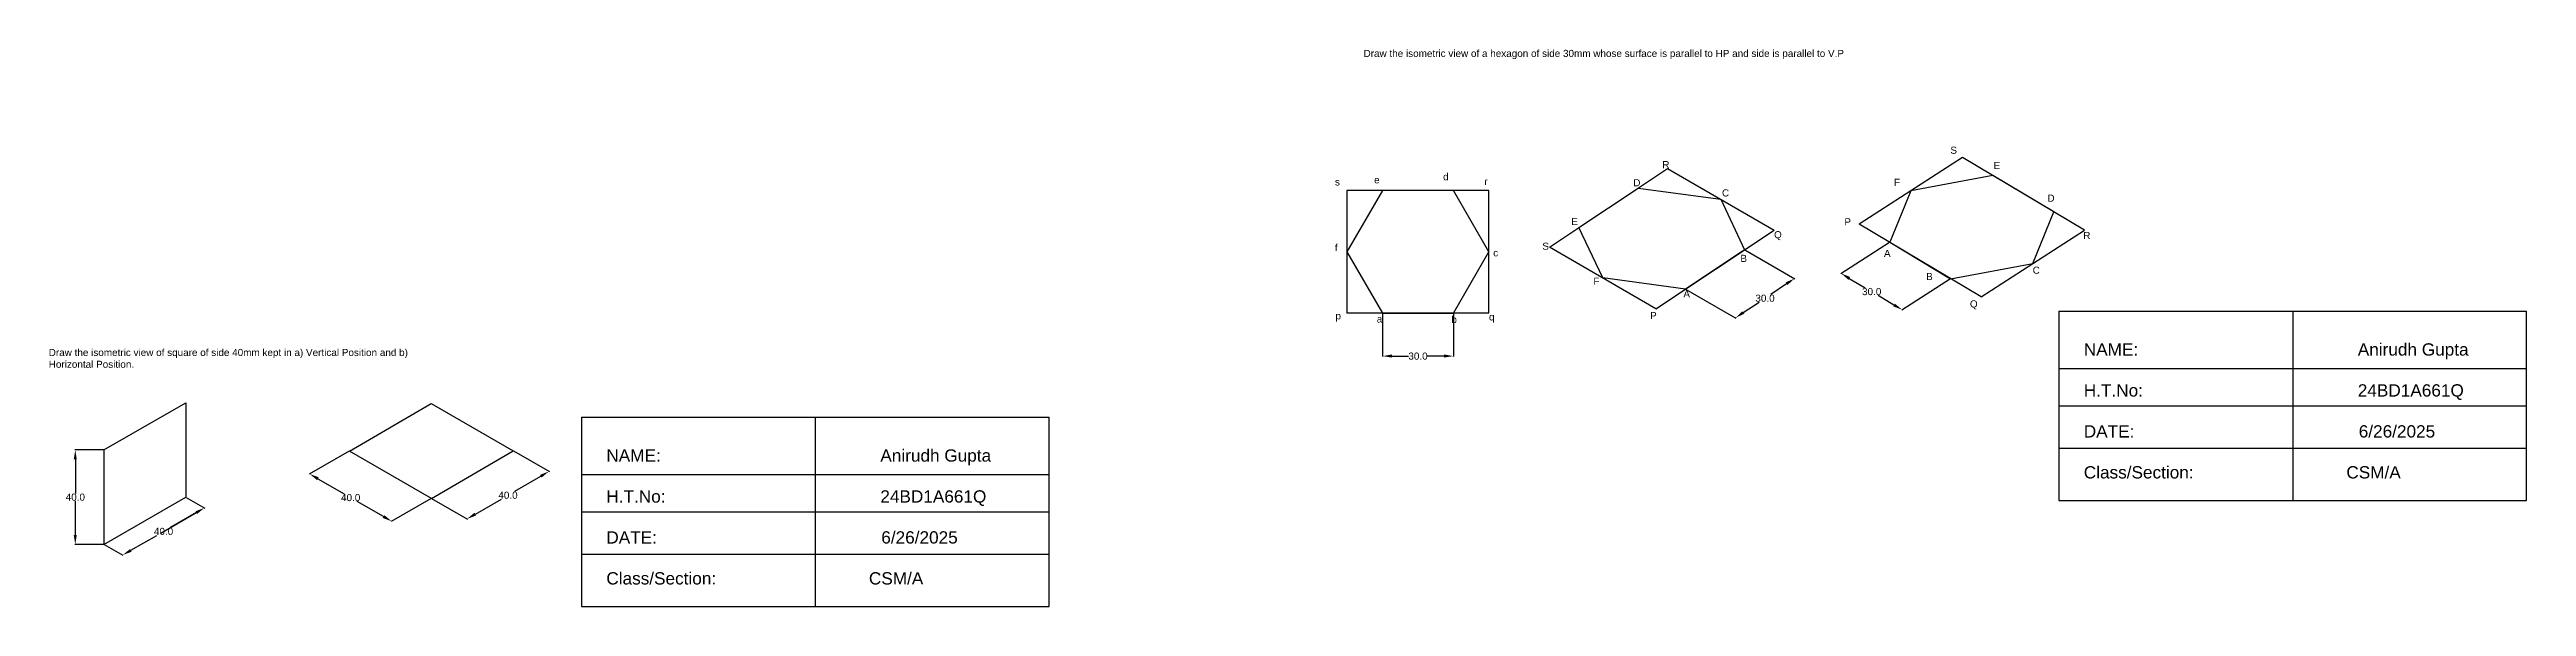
# Model space of a CAD drawing. Header units: millimetres. Extents: x 49 to 4311, y 158 to 1129.
# Drawn here: x 49 to 1096, y 206 to 442 of the extents above; entities that cross this region are included whole.
import ezdxf
from ezdxf import colors
from ezdxf.entities.mleader import LeaderData, LeaderLine
from ezdxf.math import Vec2, Vec3

# ---------------------------------------------------------------- set-up
doc = ezdxf.new("R2010")
doc.units = ezdxf.units.MM
doc.header["$MEASUREMENT"] = 0
doc.header["$PDMODE"] = 34
doc.styles.get("Standard").update_dxf_attribs({"font": 'arial.ttf'})
doc.dimstyles.get("Standard").update_dxf_attribs({"dimtxt": 3, "dimasz": 4, "dimexe": 0.18, "dimexo": 0.0625, "dimgap": 0.09, "dimtad": 0, "dimtih": 1, "dimtoh": 1, "dimdec": 1, "dimzin": 0, "dimdsep": 46, "dimtxsty": 'Standard', "dimcen": 0.09, "dimclrd": 6, "dimclre": 3, "dimadec": 0, "dimazin": 0, "dimtfac": 1, "dimtdec": 1, "dimtofl": 0, "dimtmove": 0, "dimatfit": 3, "dimfxl": 1, "dimtolj": 1, "dimtzin": 0, "dimarcsym": 1})

msp = doc.modelspace()

# ---------------------------------------------------------------- texts
for s, p in [('S', (852.971, 397.75)), ('e', (609.35, 385.219)), ('d', (638.492, 386.542)), ('R', (731.179, 391.659)), ('E', (871.251, 391.29)), ('s', (592.793, 384.337)), ('r', (655.933, 384.557)), ('D', (718.918, 384.002)), ('C', (756.397, 379.686)), ('F', (829.118, 384.163)), ('D', (893.99, 377.48)), ('E', (692.724, 367.575)), ('P', (808.163, 367.457)), ('f', (592.793, 356.542)), ('c', (659.686, 354.336)), ('S', (680.463, 357.134)), ('Q', (778.411, 362.006)), ('A', (824.883, 354.092)), ('R', (909.149, 361.666)), ('B', (764.2, 351.983)), ('B', (842.717, 344.292)), ('C', (887.748, 346.965)), ('F', (702.059, 342.377)), ('A', (740.096, 336.948)), ('Q', (861.22, 332.709)), ('p', (593.013, 327.645)), ('a', (610.454, 326.322)), ('b', (642.025, 326.101)), ('q', (657.92, 327.204)), ('P', (726.024, 327.76))]:
    msp.add_text(s, height=3).set_placement(p)
at = {"attachment_point": 1}
for s, width, gutter_width, insert, char_height in [('Draw the isometric view of a hexagon of side 30mm whose surface is parallel to HP and side is parallel to V.P', 381.22339, 15, (604.884, 441.748), 3), ('Draw the isometric view of square of side 40mm kept in a) Vertical Position and b) Horizontal Position.', 170.2562, 1, (49.049, 315.149), 3), ('NAME:                                              Anirudh Gupta\\P\\PH.T.No:                                             24BD1A661Q\\P\\PDATE:                                               6/26/2025\\P\\PClass/Section:                                CSM/A', 175.89946, 12.5, (909.357, 317.523), 5.2), ('NAME:                                              Anirudh Gupta\\P\\PH.T.No:                                             24BD1A661Q\\P\\PDATE:                                               6/26/2025\\P\\PClass/Section:                                CSM/A', 175.89946, 12.5, (284.774, 272.639), 5.2)]:
    msp.add_mtext_dynamic_manual_height_columns(s, width=width, gutter_width=gutter_width, heights=[0], dxfattribs=dict(at, insert=insert, char_height=char_height))

# ---------------------------------------------------------------- blocks, each defined once
blk = doc.blocks.new('*D4')
at = {"color": 3, "lineweight": -2, "transparency": 16777216}
for p, q in [((107.1, 252.3), (115.1, 247.8)), ((72.5, 232.3), (80.4, 227.8))]:
    blk.add_line(p, q, dxfattribs=at)
at = {"color": 6, "lineweight": -2, "transparency": 16777216}
for p, q in [((111.4, 245.9), (100.4, 239.5)), ((83.7, 229.9), (94.8, 236.2))]:
    blk.add_line(p, q, dxfattribs=at)
at = {"color": 6, "transparency": 16777216}
for points in [[(111.1, 246.4), (111.8, 245.3), (114.9, 247.9)], [(83.4, 230.4), (84.1, 229.3), (80.3, 227.9)]]:
    blk.add_solid(points, dxfattribs=at)
at = {"layer": 'Defpoints', "color": 0, "transparency": 16777216}
for p in [(107.1, 252.4), (114.9, 247.9), (72.4, 232.4)]:
    blk.add_point(p, dxfattribs=at)
at = {"color": 0, "transparency": 16777216, "insert": (97.6, 237.9), "char_height": 3, "attachment_point": 5}
blk.add_mtext('\\A1;40.0', dxfattribs=at)
blk = doc.blocks.new('*D5')
at = {"color": 3, "lineweight": -2, "transparency": 16777216}
for p, q in [((72.4, 272.4), (60.1, 272.4)), ((72.4, 232.4), (60.1, 232.4))]:
    blk.add_line(p, q, dxfattribs=at)
at = {"color": 6, "lineweight": -2, "transparency": 16777216}
for p, q in [((60.3, 268.4), (60.3, 254)), ((60.3, 236.4), (60.3, 250.8))]:
    blk.add_line(p, q, dxfattribs=at)
at = {"color": 6, "transparency": 16777216}
for points in [[(59.6, 268.4), (60.9, 268.4), (60.3, 272.4)], [(59.6, 236.4), (60.9, 236.4), (60.3, 232.4)]]:
    blk.add_solid(points, dxfattribs=at)
at = {"layer": 'Defpoints', "color": 0, "transparency": 16777216}
for p in [(72.4, 272.4), (60.3, 232.4), (72.4, 232.4)]:
    blk.add_point(p, dxfattribs=at)
at = {"color": 0, "transparency": 16777216, "insert": (60.3, 252.4), "char_height": 3, "attachment_point": 5}
blk.add_mtext('\\A1;40.0', dxfattribs=at)
blk = doc.blocks.new('*D6')
at = {"color": 3, "lineweight": -2, "transparency": 16777216}
for p, q in [((176.1, 271.9), (159.2, 262.1)), ((210.7, 251.9), (193.8, 242.1))]:
    blk.add_line(p, q, dxfattribs=at)
at = {"color": 6, "lineweight": -2, "transparency": 16777216}
for p, q in [((162.8, 260.2), (173.9, 253.8)), ((190.6, 244.2), (179.5, 250.6))]:
    blk.add_line(p, q, dxfattribs=at)
at = {"color": 6, "transparency": 16777216}
for points in [[(163.2, 260.8), (162.5, 259.6), (159.4, 262.2)], [(190.9, 244.8), (190.2, 243.6), (194, 242.2)]]:
    blk.add_solid(points, dxfattribs=at)
at = {"layer": 'Defpoints', "color": 0, "transparency": 16777216}
for p in [(176.2, 271.9), (210.8, 251.9), (194, 242.2)]:
    blk.add_point(p, dxfattribs=at)
at = {"color": 0, "transparency": 16777216, "insert": (176.7, 252.2), "char_height": 3, "attachment_point": 5}
blk.add_mtext('\\A1;40.0', dxfattribs=at)
blk = doc.blocks.new('*D7')
at = {"color": 3, "lineweight": -2, "transparency": 16777216}
for p, q in [((245.5, 272), (260.7, 263.2)), ((210.9, 251.9), (226.1, 243.1))]:
    blk.add_line(p, q, dxfattribs=at)
at = {"color": 6, "lineweight": -2, "transparency": 16777216}
for p, q in [((229.4, 245.2), (240.4, 251.6)), ((257, 261.2), (246, 254.8))]:
    blk.add_line(p, q, dxfattribs=at)
at = {"color": 6, "transparency": 16777216}
for points in [[(256.7, 261.8), (257.4, 260.7), (260.5, 263.3)], [(229, 245.8), (229.7, 244.6), (225.9, 243.2)]]:
    blk.add_solid(points, dxfattribs=at)
at = {"layer": 'Defpoints', "color": 0, "transparency": 16777216}
for p in [(245.4, 272), (260.5, 263.3), (210.8, 251.9)]:
    blk.add_point(p, dxfattribs=at)
at = {"color": 0, "transparency": 16777216, "insert": (243.2, 253.2), "char_height": 3, "attachment_point": 5}
blk.add_mtext('\\A1;40.0', dxfattribs=at)
blk = doc.blocks.new('*D8')
at = {"color": 3, "lineweight": -2, "transparency": 16777216}
for p, q in [((612.9, 330.2), (612.9, 312)), ((642.9, 330.2), (642.9, 312))]:
    blk.add_line(p, q, dxfattribs=at)
at = {"color": 6, "lineweight": -2, "transparency": 16777216}
for p, q in [((616.9, 312.1), (623.9, 312.1)), ((638.9, 312.1), (631.9, 312.1))]:
    blk.add_line(p, q, dxfattribs=at)
at = {"color": 6, "transparency": 16777216}
for points in [[(616.9, 312.8), (616.9, 311.5), (612.9, 312.1)], [(638.9, 312.8), (638.9, 311.5), (642.9, 312.1)]]:
    blk.add_solid(points, dxfattribs=at)
at = {"layer": 'Defpoints', "color": 0, "transparency": 16777216}
for p in [(612.9, 330.3), (642.9, 330.3), (642.9, 312.1)]:
    blk.add_point(p, dxfattribs=at)
at = {"color": 0, "transparency": 16777216, "insert": (627.9, 312.1), "char_height": 3, "attachment_point": 5}
blk.add_mtext('\\A1;30.0', dxfattribs=at)
blk = doc.blocks.new('*D9')
at = {"color": 3, "lineweight": -2, "transparency": 16777216}
for p, q in [((766, 357.1), (787.2, 344.8)), ((741, 340.5), (762.2, 328.2))]:
    blk.add_line(p, q, dxfattribs=at)
at = {"color": 6, "lineweight": -2, "transparency": 16777216}
for p, q in [((783.7, 342.7), (777, 338.2)), ((765.4, 330.5), (772.1, 335))]:
    blk.add_line(p, q, dxfattribs=at)
at = {"color": 6, "transparency": 16777216}
for points in [[(783.3, 343.3), (784.1, 342.2), (787, 344.9)], [(765, 331.1), (765.8, 330), (762.1, 328.3)]]:
    blk.add_solid(points, dxfattribs=at)
at = {"layer": 'Defpoints', "color": 0, "transparency": 16777216}
for p in [(765.9, 357.1), (741, 340.5), (787, 344.9)]:
    blk.add_point(p, dxfattribs=at)
at = {"color": 0, "transparency": 16777216, "insert": (774.6, 336.6), "char_height": 3, "attachment_point": 5}
blk.add_mtext('\\A1;30.0', dxfattribs=at)
blk = doc.blocks.new('*D10')
at = {"color": 3, "lineweight": -2, "transparency": 16777216}
for p, q in [((827.2, 360.2), (806.6, 347)), ((853, 344.8), (832.4, 331.6))]:
    blk.add_line(p, q, dxfattribs=at)
at = {"color": 6, "lineweight": -2, "transparency": 16777216}
for p, q in [((810.2, 345), (817, 341)), ((829.1, 333.7), (822.4, 337.8))]:
    blk.add_line(p, q, dxfattribs=at)
at = {"color": 6, "transparency": 16777216}
for points in [[(810.6, 345.6), (809.9, 344.4), (806.8, 347.1)], [(829.5, 334.3), (828.8, 333.2), (832.6, 331.7)]]:
    blk.add_solid(points, dxfattribs=at)
at = {"layer": 'Defpoints', "color": 0, "transparency": 16777216}
for p in [(827.3, 360.3), (806.8, 347.1), (853.1, 344.9)]:
    blk.add_point(p, dxfattribs=at)
at = {"color": 0, "transparency": 16777216, "insert": (819.7, 339.4), "char_height": 3, "attachment_point": 5}
blk.add_mtext('\\A1;30.0', dxfattribs=at)

# ---------------------------------------------------------------- dimensions: what is measured, and where the dimension line sits
for p1, p2, distance, picture, middle in [((740.95, 340.49), (765.918, 357.121), -21.853, '*D9', (774.551, 336.614)), ((853.056, 344.884), (827.306, 360.277), 21.853, '*D10', (819.684, 339.373)), ((176.157, 271.902), (210.798, 251.902), -16.774, '*D6', (176.703, 252.217)), ((210.798, 251.902), (245.389, 271.988), -15.141, '*D7', (243.213, 253.215)), ((72.413, 232.386), (107.054, 252.386), -7.847, '*D4', (97.58, 237.855))]:
    dim = msp.add_aligned_dim(p1=p1, p2=p2, distance=distance, dimstyle='Standard')
    dim.commit()
    dim.dimension.update_dxf_attribs({"geometry": picture, "text_midpoint": middle})
dim = msp.add_linear_dim(base=(642.87, 312.143), p1=(612.87, 330.292), p2=(642.87, 330.292), dimstyle='Standard')
dim.commit()
dim.dimension.update_dxf_attribs({"geometry": '*D8', "text_midpoint": (627.87, 312.143)})
dim = msp.add_linear_dim(base=(60.276, 232.386), p1=(72.413, 272.386), p2=(72.413, 232.386), angle=90, dimstyle='Standard')
dim.commit()
dim.dimension.update_dxf_attribs({"geometry": '*D5', "text_midpoint": (60.276, 252.386)})

# ---------------------------------------------------------------- linework, layer by layer
for p, q in [((683.476, 358.245), (733.412, 391.508)), ((733.412, 391.508), (778.402, 365.437)), ((858.096, 396.209), (814.431, 367.974)), ((870.971, 388.512), (836.263, 382.091)), ((909.595, 365.422), (858.096, 396.209)), ((896.72, 373.119), (870.971, 388.512)), ((597.87, 382.254), (597.87, 330.292)), ((657.87, 382.254), (597.87, 382.254)), ((657.87, 330.292), (657.87, 382.254)), ((695.96, 366.56), (720.928, 383.192)), ((720.928, 383.192), (755.907, 378.472)), ((755.907, 378.472), (765.918, 357.121)), ((836.263, 382.091), (827.306, 360.277)), ((705.971, 345.209), (695.96, 366.56)), ((865.93, 337.187), (814.431, 367.974)), ((887.763, 351.304), (896.72, 373.119)), ((728.467, 332.174), (683.476, 358.245)), ((728.467, 332.174), (778.402, 365.437)), ((765.918, 357.121), (740.95, 340.49)), ((827.306, 360.277), (853.056, 344.884)), ((865.93, 337.187), (909.595, 365.422)), ((853.056, 344.884), (887.763, 351.304)), ((740.95, 340.49), (705.971, 345.209)), ((657.87, 330.292), (597.87, 330.292)), ((898.828, 331.176), (898.828, 250.988)), ((898.828, 331.176), (1096.496, 331.176)), ((997.662, 331.176), (997.662, 250.988)), ((1096.496, 250.988), (1096.496, 331.176)), ((898.828, 306.82), (1096.496, 306.82)), ((72.413, 272.386), (107.054, 292.386)), ((107.054, 292.386), (107.054, 252.386)), ((176.157, 271.902), (210.748, 291.988)), ((210.748, 291.988), (245.389, 271.988)), ((274.245, 286.292), (274.245, 206.104)), ((274.245, 286.292), (471.913, 286.292)), ((373.079, 286.292), (373.079, 206.104)), ((471.913, 206.104), (471.913, 286.292)), ((898.828, 291.082), (1096.496, 291.082)), ((72.413, 272.386), (72.413, 232.386)), ((898.828, 273.096), (1096.496, 273.096)), ((210.798, 251.902), (176.157, 271.902)), ((210.798, 251.902), (245.389, 271.988)), ((274.245, 261.936), (471.913, 261.936)), ((72.413, 232.386), (107.054, 252.386)), ((274.245, 246.198), (471.913, 246.198)), ((898.828, 250.988), (1096.496, 250.988)), ((274.245, 228.212), (471.913, 228.212)), ((274.245, 206.104), (471.913, 206.104))]:
    msp.add_line(p, q)
msp.add_lwpolyline([(612.87, 330.292), (642.87, 330.292), (657.87, 356.273), (642.87, 382.254), (612.87, 382.254), (597.87, 356.273)], close=True)

msp.set_redraw_order([(e.dxf.handle, doc.entitydb.next_handle()) for e in msp.query("TEXT MTEXT ATTDEF DIMENSION ARC_DIMENSION")])  # texts and dimensions are drawn at this point

# ---------------------------------------------------------------- leaders
ml = msp.add_multileader_mtext('Standard')
ml.set_content('', color=256)
ml.set_leader_properties()
ml.build(insert=Vec2(0, 0))
ml.multileader.update_dxf_attribs({"dogleg_length": 0.36, "arrow_head_size": 0.18})
ctx = ml.context
ctx.base_point, ctx.char_height, ctx.arrow_head_size, ctx.landing_gap_size, ctx.plane_origin = Vec3(111.337, 245.59), 0.18, 0.18, 0.09, Vec3(96.31, 237.122)
notes = []
notes.append((ctx, [(0, (1, 1, 0), (110.977, 245.59), (1, 0), 0.36, [(0, [(96.31, 237.122)], 0, [])])]))
ctx.mtext.insert, ctx.mtext.flow_direction = Vec3(111.427, 245.68), 5
for ctx, leaders in notes:
    for number, flags, end, landing, length, lines in leaders:
        leader = LeaderData()
        leader.index, (leader.has_last_leader_line, leader.has_dogleg_vector, leader.attachment_direction) = number, flags
        leader.last_leader_point, leader.dogleg_vector, leader.dogleg_length = Vec3(end), Vec3(landing), length
        for number, points, colour, breaks in lines:
            line = LeaderLine()
            line.index, line.vertices, line.color, line.breaks = number, Vec3.list(points), colors.encode_raw_color(colour), breaks
            leader.lines.append(line)
        ctx.leaders.append(leader)

doc.saveas('drawing.dxf')
